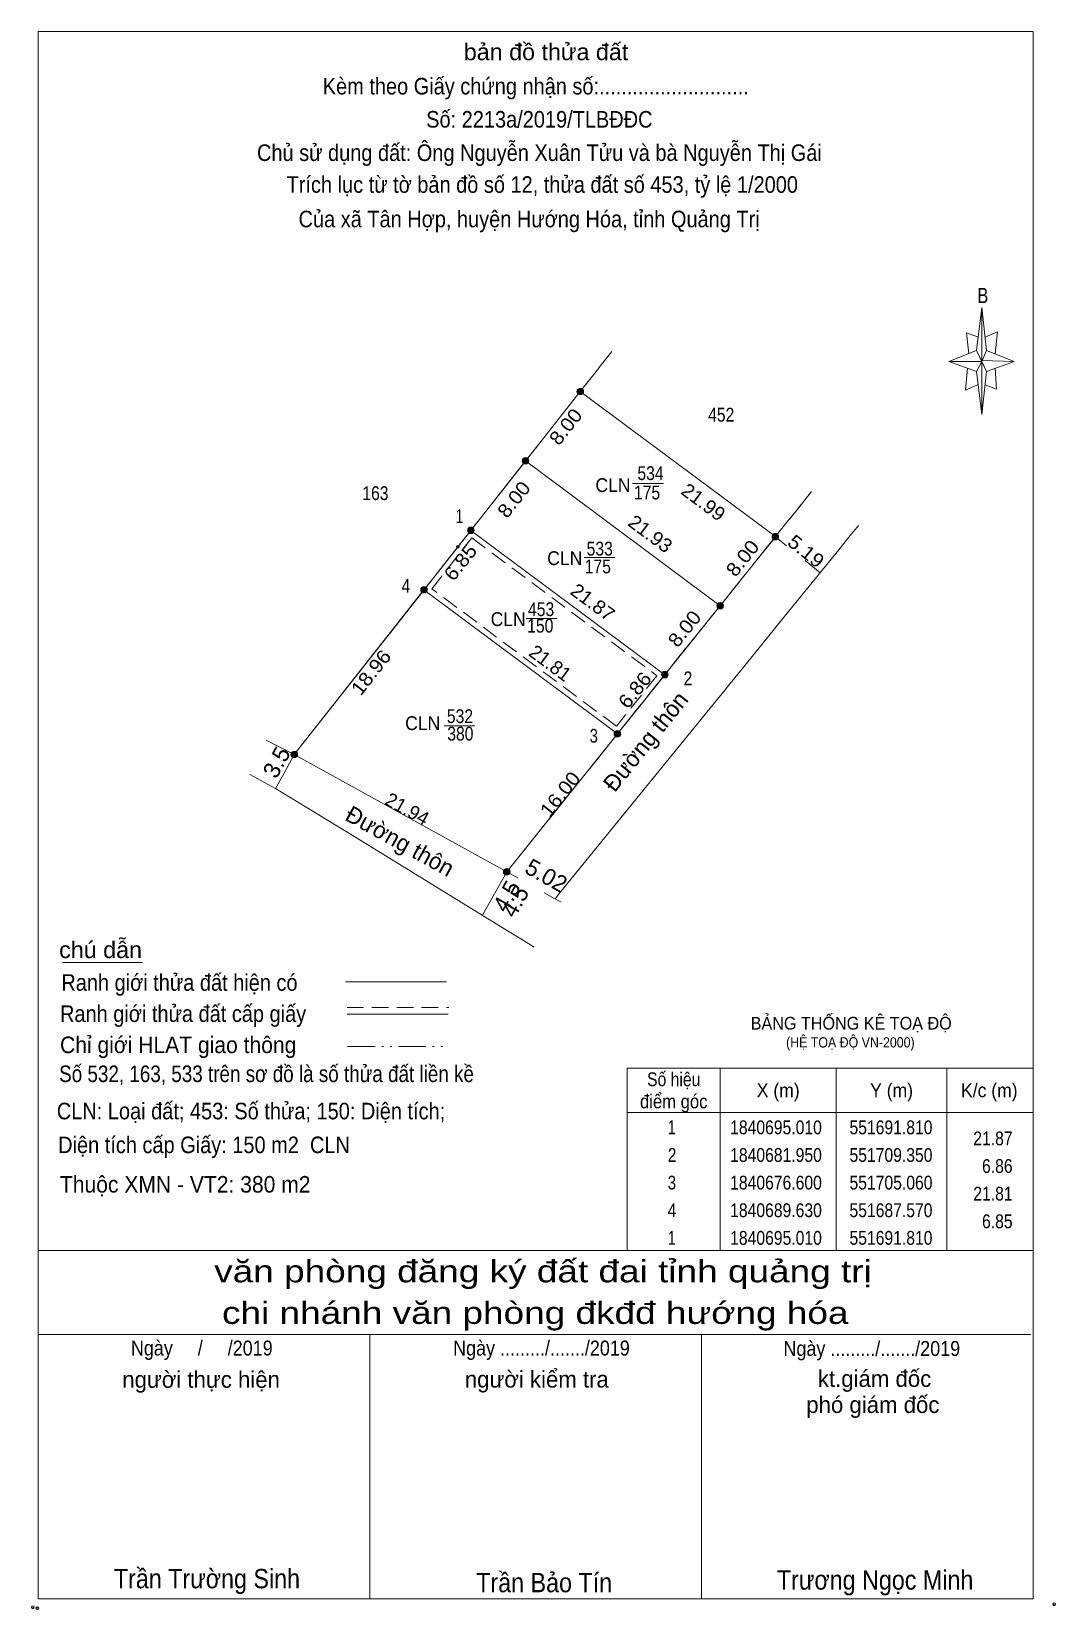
# Model space of a CAD drawing. Header units: metres. Extents: x 551540 to 551982, y 1840033 to 1840773.
# Drawn here: x 551539.8 to 551632.4, y 1840033.1 to 1840175.9 of the extents above; entities that cross this region are included whole.
import ezdxf
from ezdxf.enums import TextEntityAlignment as Align

# ---------------------------------------------------------------- set-up
doc = ezdxf.new("R2010")
doc.units = ezdxf.units.M
doc.header["$LTSCALE"] = 0.5
doc.header["$PDMODE"] = 32
doc.header["$PDSIZE"] = 0.25
doc.linetypes.add('DASH_DOUBLE_DOT', pattern=[9.2, 5, -1.2, 0.3, -1.2, 0.3, -1.2])
doc.linetypes.add('MEDIUM_DASHED', pattern=[4.5, 3, -1.5])
for name, color, linetype, lineweight in [('1', 7, 'Continuous', 13), ('10', 7, 'Continuous', 13), ('17', 7, 'Continuous', 13), ('23', 7, 'Continuous', 13), ('5', 7, 'Continuous', 13), ('6', 7, 'Continuous', 13), ('63', 7, 'Continuous', 13)]:
    doc.layers.add(name, color=color, linetype=linetype, lineweight=lineweight)

msp = doc.modelspace()

# ---------------------------------------------------------------- texts
at = {"layer": '1'}
for s, width, p in [('452', 0.85, (551602.205, 1840140.57)), ('CLN', 0.95, (551592.415, 1840134.2)), ('534', 0.85, (551595.81, 1840135.28)), ('163', 0.85, (551570.925, 1840133.47)), ('175', 0.85, (551595.495, 1840133.53)), ('533', 0.85, (551591.215, 1840128.45)), ('CLN', 0.95, (551588.055, 1840127.59)), ('175', 0.85, (551591.045, 1840126.84)), ('453', 0.85, (551585.915, 1840122.97)), ('CLN', 0.95, (551582.935, 1840122.07)), ('150', 0.85, (551585.84, 1840121.48)), ('CLN', 0.95, (551575.205, 1840112.66)), ('532', 0.85, (551578.575, 1840113.29)), ('380', 0.85, (551578.61, 1840111.71))]:
    msp.add_text(s, height=1.25, dxfattribs=dict(at, width=width)).set_placement(p, align=Align.CENTER)
at = {"layer": '1', "width": 1.1}
msp.add_text('5.19', height=1.25, rotation=321.254, dxfattribs=at).set_placement((551609.4888, 1840128.3533), align=Align.CENTER)
at = {"layer": '1'}
for s, height, width, p in [('BẢNG THỐNG KÊ TOẠ ĐỘ ', 1.15, 0.95, (551604.87, 1840085.56)), ('(HỆ TOẠ ĐỘ VN-2000)', 0.93, 0.9, (551608.07, 1840083.94))]:
    msp.add_text(s, height=height, dxfattribs=dict(at, width=width)).set_placement(p)
at = {"layer": '23'}
for s, rotation, p in [('Đường thôn', 51.269, (551595.949, 1840111.1607)), ('3.5', 61.089, (551562.6435, 1840109.3924)), ('Đường thôn', 330.885, (551572.7801, 1840101.9528)), ('Đường thôn', 330.885, (551572.7801, 1840101.9528)), ('5.02', 330.68, (551586.0178, 1840098.8478)), ('4.5', 61.044, (551583.4546, 1840097.2719)), ('4.5', 61.044, (551584.2146, 1840096.7819))]:
    msp.add_text(s, height=1.5, rotation=rotation, dxfattribs=at).set_placement(p, align=Align.CENTER)
at = {"layer": '5'}
for s, height, width, p in [('bản đồ thửa đất', 1.5, 1.05, (551586.36, 1840173.27)), ('Kèm theo Giấy chứng nhận số:...........................', 1.5, 0.9, (551585.43, 1840170.17)), ('Số: 2213a/2019/TLBĐĐC', 1.5, 0.9, (551585.755, 1840167.17)), ('Chủ sử dụng đất: Ông Nguyễn Xuân Tửu và bà Nguyễn Thị Gái', 1.5, 0.9, (551585.76, 1840164.15)), ('Trích lục từ tờ bản đồ số 12, thửa đất số 453, tỷ lệ 1/2000 ', 1.5, 0.9, (551586.27, 1840161.27)), ('Của xã Tân Hợp, huyện Hướng Hóa, tỉnh Quảng Trị', 1.5, 0.9, (551584.83, 1840158.15)), ('B', 1.378, 0.8, (551625.87, 1840151.29)), ('văn phòng đăng ký đất đai tỉnh quảng trị', 2, 1.25, (551586.085, 1840062.69)), ('chi nhánh văn phòng đkđđ hướng hóa', 2, 1.25, (551585.385, 1840058.93)), ('Ngày     /     /2019', 1.35, 0.9, (551555.22, 1840056.07)), ('Ngày ........./......./2019', 1.35, 0.9, (551585.945, 1840056.07)), ('Ngày ........./......./2019', 1.35, 0.9, (551615.825, 1840056.03)), ('Trần Trường Sinh', 1.75, 0.9, (551555.69, 1840035.01)), ('Trương Ngọc Minh', 1.75, 0.9, (551616.125, 1840034.89)), ('Trần Bảo Tín', 1.75, 0.9, (551586.19, 1840034.65))]:
    msp.add_text(s, height=height, dxfattribs=dict(at, width=width)).set_placement(p, align=Align.CENTER)
for s, p in [('người thực hiện', (551555.16, 1840053.15)), ('người kiểm tra', (551585.525, 1840053.17)), ('kt.giám đốc', (551616.075, 1840053.23)), ('phó giám đốc', (551615.92, 1840050.87))]:
    msp.add_text(s, height=1.5, dxfattribs=at).set_placement(p, align=Align.CENTER)
at = {"layer": '6'}
for s, width, p in [('chú dẫn', 1.05, (551542.32, 1840092.03)), ('Ranh giới thửa đất hiện có ', 0.9, (551542.52, 1840089.07)), ('Ranh giới thửa đất cấp giấy', 0.9, (551542.4, 1840086.25)), ('Chỉ giới HLAT giao thông', 0.95, (551542.4, 1840083.43)), ('Số 532, 163, 533 trên sơ đồ là số thửa đất liền kề', 0.85, (551542.32, 1840080.81)), ('CLN: Loại đất; 453: Số thửa; 150: Diện tích;', 0.9, (551542.11, 1840077.44)), ('Diện tích cấp Giấy: 150 m2  CLN', 0.9, (551542.23, 1840074.38)), ('Thuộc XMN - VT2: 380 m2', 0.95, (551542.39, 1840070.81))]:
    msp.add_text(s, height=1.5, dxfattribs=dict(at, width=width)).set_placement(p)
at = {"layer": '63'}
for s, rotation, width, p in [('8.00', 51.754, 1.1, (551588.633, 1840139.7181)), ('8.00', 51.754, 1.1, (551583.943, 1840133.1381)), ('21.99', 323.339, 1.05, (551600.2218, 1840132.784)), ('21.93', 323.323, 1.05, (551595.4217, 1840129.9182)), ('6.85', 51.758, 1.1, (551579.107, 1840127.4481)), ('8.00', 51.34, 1.1, (551604.6217, 1840127.8196)), ('21.87', 323.329, 1.05, (551590.2117, 1840123.721)), ('8.00', 51.295, 1.1, (551599.3733, 1840121.4392)), ('18.96', 51.807, 1.1, (551571.0228, 1840117.4886)), ('6.86', 51.275, 1.1, (551594.88, 1840115.884)), ('16.00', 51.267, 1.1, (551588.1209, 1840106.469))]:
    msp.add_text(s, height=1.25, rotation=rotation, dxfattribs=dict(at, width=width)).set_placement(p, align=Align.CENTER)
for s, width, p in [(' 1', 0.75, (551578.87, 1840131.39)), (' 4', 0.85, (551574.08, 1840125.08)), (' 2', 0.85, (551599.59, 1840116.71)), (' 3', 0.8, (551591.05, 1840111.52)), ('21.87', 0.85, (551628.56, 1840075.09)), ('6.86', 0.85, (551628.56, 1840072.59)), ('21.81', 0.85, (551628.56, 1840070.09)), ('6.85', 0.85, (551628.56, 1840067.59))]:
    msp.add_text(s, height=1.25, dxfattribs=dict(at, width=width)).set_placement(p, align=Align.RIGHT)
for s, rotation, p in [('21.81', 323.314, (551586.3716, 1840118.2202)), ('21.94', 331.11, (551573.5031, 1840104.9754))]:
    msp.add_text(s, height=1.25, rotation=rotation, dxfattribs=at).set_placement(p, align=Align.CENTER)
for s, width, p in [('Số hiệu', 0.85, (551597.91, 1840080.44)), ('điểm góc', 0.9, (551597.91, 1840078.44)), ('X (m)', 0.95, (551607.36, 1840079.44)), ('Y (m)', 0.95, (551617.615, 1840079.44)), ('K/c (m)', 0.95, (551626.455, 1840079.44)), (' 1', 0.75, (551597.56, 1840076.09)), ('1840695.010', 0.85, (551607.16, 1840076.09)), ('551691.810', 0.85, (551617.56, 1840076.09)), (' 2', 0.85, (551597.565, 1840073.59)), ('1840681.950', 0.85, (551607.16, 1840073.59)), ('551709.350', 0.85, (551617.56, 1840073.59)), (' 3', 0.8, (551597.555, 1840071.09)), ('1840676.600', 0.85, (551607.16, 1840071.09)), ('551705.060', 0.85, (551617.56, 1840071.09)), (' 4', 0.85, (551597.56, 1840068.59)), ('1840689.630', 0.85, (551607.16, 1840068.59)), ('551687.570', 0.85, (551617.56, 1840068.59)), (' 1', 0.75, (551597.56, 1840066.09)), ('1840695.010', 0.85, (551607.16, 1840066.09)), ('551691.810', 0.85, (551617.56, 1840066.09))]:
    msp.add_text(s, height=1.25, dxfattribs=dict(at, width=width)).set_placement(p, align=Align.CENTER)

# ---------------------------------------------------------------- hatches: boundary and pattern name
at = {"layer": '1'}
for points in [[(551589.76, 1840143.29, 1), (551589.16, 1840143.29, 1)], [(551584.81, 1840137.01, 1), (551584.21, 1840137.01, 1)], [(551579.86, 1840130.73, 1), (551579.26, 1840130.73, 1)], [(551607.4, 1840130.16, 1), (551606.8, 1840130.16, 1)], [(551575.62, 1840125.35, 1), (551575.02, 1840125.35, 1)], [(551602.4, 1840123.91, 1), (551601.8, 1840123.91, 1)], [(551597.4, 1840117.67, 1), (551596.8, 1840117.67, 1)], [(551593.11, 1840112.32, 1), (551592.51, 1840112.32, 1)], [(551563.89, 1840110.44, 1), (551563.29, 1840110.44, 1)], [(551583.1, 1840099.84, 1), (551582.5, 1840099.84, 1)]]:
    msp.add_hatch(color=256, dxfattribs=at).paths.add_polyline_path(points)

# ---------------------------------------------------------------- linework, layer by layer
for p, q in [((551608.12, 1840129.34), (551607.11, 1840130.15)), ((551611.16, 1840126.9), (551609.8, 1840127.99))]:
    msp.add_line(p, q, dxfattribs=at)
for points in [[(551585.59, 1840138.38), (551589.46, 1840143.29), (551607.1, 1840130.16), (551602.83, 1840124.82)], [(551602.83, 1840124.82), (551602.1, 1840123.91), (551584.51, 1840137.01), (551585.59, 1840138.38)], [(551581.01, 1840132.57), (551584.51, 1840137.01), (551602.1, 1840123.91), (551598.26, 1840119.12)], [(551598.26, 1840119.12), (551597.1, 1840117.67), (551579.56, 1840130.73), (551581.01, 1840132.57)], [(551576.2, 1840126.47), (551579.56, 1840130.73), (551597.1, 1840117.67), (551595.29, 1840115.41)], [(551595.29, 1840115.41), (551592.81, 1840112.32), (551575.32, 1840125.35), (551576.2, 1840126.47)]]:
    msp.add_lwpolyline(points, dxfattribs=at)
at = {"layer": '1', "linetype": 'MEDIUM_DASHED'}
msp.add_lwpolyline([(551579.65, 1840130.04), (551596.39, 1840117.58), (551592.72, 1840113.01), (551576.03, 1840125.44)], close=True, dxfattribs=at)
at = {"layer": '1'}
msp.add_lwpolyline([(551575.32, 1840125.35), (551592.81, 1840112.32), (551582.8, 1840099.84), (551563.59, 1840110.44)], close=True, dxfattribs=at)
for centre in [(551589.46, 1840143.29), (551584.51, 1840137.01), (551579.56, 1840130.73), (551607.1, 1840130.16), (551575.32, 1840125.35), (551602.1, 1840123.91), (551597.1, 1840117.67), (551592.81, 1840112.32), (551563.59, 1840110.44), (551582.8, 1840099.84)]:
    msp.add_circle(centre, 0.3, dxfattribs=at)
at = {"layer": '10'}
for p, q in [((551592.3, 1840146.9), (551591.15, 1840145.44)), ((551591.13, 1840145.41), (551589.46, 1840143.29)), ((551591.13, 1840145.41), (551589.46, 1840143.29)), ((551591.15, 1840145.44), (551591.13, 1840145.41)), ((551591.15, 1840145.44), (551591.13, 1840145.41)), ((551607.1, 1840130.16), (551589.46, 1840143.29)), ((551602.1, 1840123.91), (551584.51, 1840137.01)), ((551583.59, 1840135.85), (551582.02, 1840133.85)), ((551580.66, 1840132.12), (551578.38, 1840129.23)), ((551597.1, 1840117.67), (551579.56, 1840130.73)), ((551577.72, 1840128.39), (551576.51, 1840126.85)), ((551578.38, 1840129.23), (551577.72, 1840128.39)), ((551592.81, 1840112.32), (551575.32, 1840125.35)), ((551572.19, 1840121.37), (551571.71, 1840120.77)), ((551571.71, 1840120.77), (551563.59, 1840110.44)), ((551561.03, 1840111.75), (551563.59, 1840110.44)), ((551563.59, 1840110.44), (551582.8, 1840099.84))]:
    msp.add_line(p, q, dxfattribs=at)
for points in [[(551589.46, 1840143.29), (551585.59, 1840138.38), (551585.46, 1840138.21)], [(551585.46, 1840138.21), (551585.35, 1840138.07), (551583.59, 1840135.85)], [(551582.02, 1840133.85), (551581.01, 1840132.57), (551580.66, 1840132.12)], [(551576.51, 1840126.85), (551576.21, 1840126.47), (551572.19, 1840121.37)]]:
    msp.add_lwpolyline(points, dxfattribs=at)
msp.add_point((551578.38, 1840129.23), dxfattribs=at)
at = {"layer": '17'}
msp.add_line((551542.62, 1840091.62), (551549.86, 1840091.62), dxfattribs=at)
at = {"layer": '23'}
for p, q in [((551608.91, 1840132.41), (551610.38, 1840134.26)), ((551608.15, 1840131.47), (551608.91, 1840132.41)), ((551608.52, 1840131.93), (551608.91, 1840132.41)), ((551608.91, 1840132.41), (551609.41, 1840133.04)), ((551607.1, 1840130.16), (551608.15, 1840131.47)), ((551607.1, 1840130.16), (551608.15, 1840131.47)), ((551608.15, 1840131.47), (551608.52, 1840131.93)), ((551614.63, 1840131.18), (551613.76, 1840130.1)), ((551603.23, 1840125.31), (551607.11, 1840130.15)), ((551603.05, 1840125.08), (551603.23, 1840125.31)), ((551601.17, 1840122.74), (551602.84, 1840124.82)), ((551602.84, 1840124.82), (551603.05, 1840125.08)), ((551607.91, 1840122.89), (551604.36, 1840118.52)), ((551598.52, 1840119.43), (551598.93, 1840119.94)), ((551596.02, 1840116.32), (551598.27, 1840119.12)), ((551598.27, 1840119.12), (551598.5, 1840119.41)), ((551604.36, 1840118.52), (551603.15, 1840117.04)), ((551594.49, 1840114.42), (551595.29, 1840115.41)), ((551595.29, 1840115.41), (551595.67, 1840115.89)), ((551595.67, 1840115.89), (551596.02, 1840116.32)), ((551602.55, 1840116.3), (551601.18, 1840114.62)), ((551593.97, 1840113.76), (551594.49, 1840114.42)), ((551598.29, 1840111.06), (551587.59, 1840097.89)), ((551563.59, 1840110.44), (551582.8, 1840099.84)), ((551561.9, 1840107.38), (551559.57, 1840108.65)), ((551582.8, 1840099.84), (551588.85, 1840107.38)), ((551580.62, 1840095.9), (551582.8, 1840099.84)), ((551580.62, 1840095.9), (551582.8, 1840099.84)), ((551582.8, 1840099.84), (551583.81, 1840099.28)), ((551586.2, 1840097.93), (551587.17, 1840097.39)), ((551586.2, 1840097.93), (551587.17, 1840097.39)), ((551587.17, 1840097.39), (551587.18, 1840097.38)), ((551587.17, 1840097.39), (551587.18, 1840097.38)), ((551587.59, 1840097.89), (551587.18, 1840097.38)), ((551587.18, 1840097.38), (551587.51, 1840097.2)), ((551587.51, 1840097.2), (551587.74, 1840097.08)), ((551583.03, 1840094.41), (551583.93, 1840093.86)), ((551583.93, 1840093.86), (551584.09, 1840093.76)), ((551584.09, 1840093.76), (551585.29, 1840093.03)), ((551584.09, 1840093.76), (551585.29, 1840093.03))]:
    msp.add_line(p, q, dxfattribs=at)
for points in [[(551613.76, 1840130.1), (551612.85, 1840128.98), (551607.91, 1840122.89)], [(551598.5, 1840119.41), (551599.66, 1840120.86), (551601.17, 1840122.74)], [(551603.15, 1840117.04), (551602.98, 1840116.84), (551602.55, 1840116.3)], [(551601.18, 1840114.62), (551599.73, 1840112.83), (551598.29, 1840111.06)], [(551588.85, 1840107.38), (551590.82, 1840109.83), (551593.97, 1840113.76)], [(551561.9, 1840107.38), (551562.52, 1840108.49), (551563.59, 1840110.44)], [(551561.9, 1840107.38), (551562.52, 1840108.49), (551563.59, 1840110.44)], [(551561.9, 1840107.38), (551568.81, 1840103.14), (551583.03, 1840094.41)], [(551561.9, 1840107.38), (551568.81, 1840103.14), (551583.03, 1840094.41)], [(551587.18, 1840097.38), (551587.51, 1840097.2), (551587.74, 1840097.08)], [(551583.03, 1840094.41), (551583.93, 1840093.86), (551584.09, 1840093.76)]]:
    msp.add_lwpolyline(points, dxfattribs=at)
msp.add_point((551563.59, 1840110.44), dxfattribs=at)
at = {"layer": '5'}
for p, q in [((551625.29, 1840147), (551625.79, 1840150.9)), ((551626.19, 1840147), (551628.69, 1840146)), ((551625.29, 1840145.1), (551622.79, 1840146)), ((551626.99, 1840145.4), (551627.09, 1840143.5)), ((551626.19, 1840145.1), (551625.79, 1840141.2)), ((551627.09, 1840143.5), (551626.09, 1840143.9)), ((551540.41, 1840065.56), (551630.41, 1840065.56)), ((551540.41, 1840057.96), (551630.21, 1840057.96)), ((551540.41, 1840057.96), (551630.21, 1840057.96)), ((551540.41, 1840057.96), (551630.21, 1840057.96)), ((551570.41, 1840034.06), (551570.41, 1840057.96)), ((551600.41, 1840034.06), (551600.41, 1840057.96))]:
    msp.add_line(p, q, dxfattribs=at)
for points in [[(551540.41, 1840175.86), (551630.41, 1840175.86), (551630.41, 1840034.06), (551540.41, 1840034.06)], [(551625.79, 1840150.9), (551626.19, 1840147), (551625.79, 1840146)], [(551625.79, 1840146), (551622.79, 1840146), (551625.29, 1840147), (551626.19, 1840145.1), (551628.69, 1840146), (551625.79, 1840146.1)], [(551625.79, 1840146), (551625.79, 1840141.2), (551625.29, 1840145.1)]]:
    msp.add_lwpolyline(points, close=True, dxfattribs=at)
for points in [[(551625.49, 1840148.2), (551624.39, 1840148.6), (551624.59, 1840146.7)], [(551626.09, 1840148.2), (551627.19, 1840148.7), (551626.99, 1840146.7)], [(551625.79, 1840146), (551625.29, 1840147), (551622.79, 1840146)], [(551624.49, 1840145.4), (551624.29, 1840143.4), (551625.39, 1840143.9)], [(551625.79, 1840146), (551626.19, 1840145.1), (551628.69, 1840146)], [(551630.41, 1840034.06), (551540.41, 1840034.06), (551540.41, 1840057.96)]]:
    msp.add_lwpolyline(points, dxfattribs=at)
for p in [(551539.95, 1840033.29), (551540.35, 1840033.22)]:
    msp.add_point(p, dxfattribs=at)
at = {"layer": '6'}
for p, q in [((551568.22, 1840089.88), (551577.36, 1840089.88)), ((551568.36, 1840086.95), (551577.5, 1840086.95))]:
    msp.add_line(p, q, dxfattribs=at)
at = {"layer": '6', "linetype": 'MEDIUM_DASHED'}
msp.add_line((551568.36, 1840087.57), (551577.56, 1840087.57), dxfattribs=at)
at = {"layer": '6'}
msp.add_point((551632.31, 1840033.56), dxfattribs=at)
at = {"layer": '63'}
for p, q in [((551594.19, 1840134.98), (551596.97, 1840134.98)), ((551589.8, 1840128.26), (551592.58, 1840128.26)), ((551584.56, 1840122.74), (551587.34, 1840122.74)), ((551577.14, 1840113.05), (551579.92, 1840113.05)), ((551602.11, 1840082.06), (551602.11, 1840065.56)), ((551612.61, 1840082.06), (551612.61, 1840065.56)), ((551622.61, 1840082.06), (551622.61, 1840065.56)), ((551593.71, 1840078.06), (551630.41, 1840078.06))]:
    msp.add_line(p, q, dxfattribs=at)
at = {"layer": '63', "linetype": 'DASH_DOUBLE_DOT'}
msp.add_line((551568.4, 1840084.03), (551577.6, 1840084.03), dxfattribs=at)
at = {"layer": '63'}
msp.add_lwpolyline([(551593.71, 1840082.06), (551630.41, 1840082.06), (551630.41, 1840065.56), (551593.71, 1840065.56)], close=True, dxfattribs=at)

msp.set_redraw_order([(e.dxf.handle, doc.entitydb.next_handle()) for e in msp.query("TEXT MTEXT ATTDEF DIMENSION ARC_DIMENSION")])  # texts and dimensions are drawn at this point

doc.saveas('drawing.dxf')
